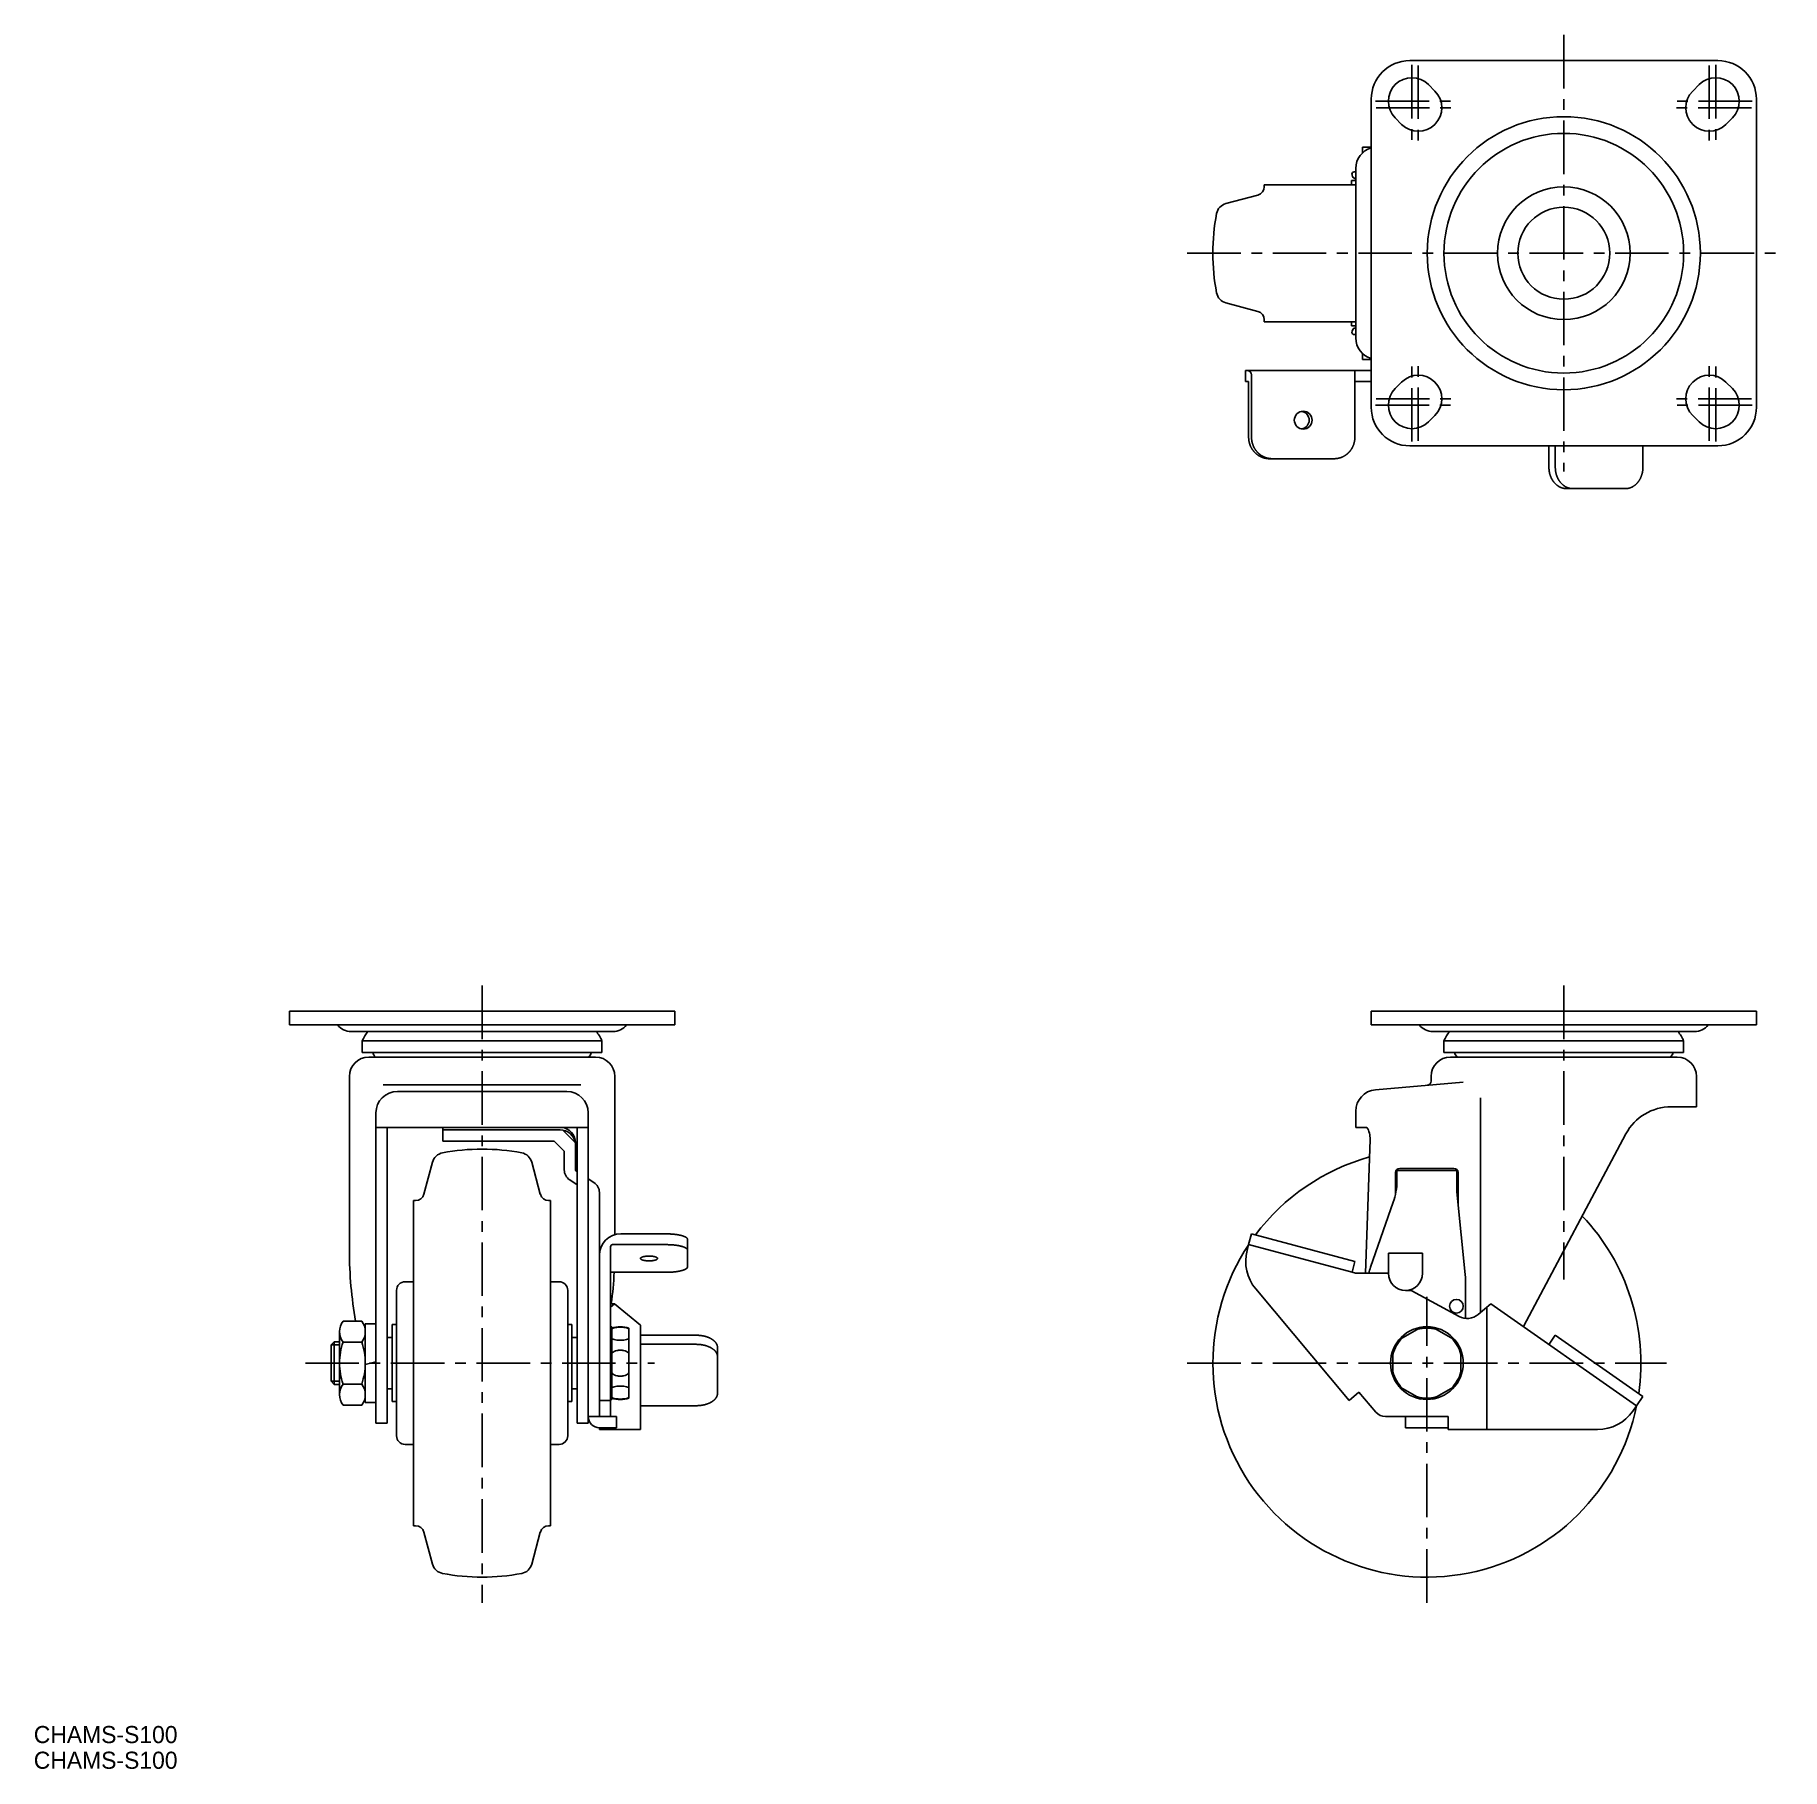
# Model space of a CAD drawing. Extents: x 792 to 1200, y 82 to 487.
import ezdxf

# ---------------------------------------------------------------- set-up
doc = ezdxf.new("R2010")
doc.units = 0
doc.header["$LTSCALE"] = 10
doc.linetypes.add('CENTER', pattern=[2, 1.25, -0.25, 0.25, -0.25])
doc.layers.get('0').update_dxf_attribs({"linetype": 'CONTINUOUS'})
doc.layers.add('CENTER', color=1, linetype='CENTER')

msp = doc.modelspace()

# ---------------------------------------------------------------- texts
at = {"color": 7, "linetype": 'CONTINUOUS'}
for p in [(791.44, 88.34), (791.44, 82.34)]:
    msp.add_text('CHAMS-S100', height=4, dxfattribs=at).set_placement(p)

# ---------------------------------------------------------------- linework, layer by layer
at = {"color": 7, "linetype": 'CONTINUOUS'}
for p, q in [((1184.95, 481.43), (1112.95, 481.43)), ((1117.33, 475.81), (1118.83, 474.31)), ((1180.56, 475.81), (1179.06, 474.31)), ((1103.95, 472.43), (1103.95, 400.43)), ((1193.95, 400.43), (1193.95, 472.43)), ((1109.56, 468.04), (1111.06, 466.54)), ((1188.33, 468.04), (1186.83, 466.54)), ((1101.95, 461.23), (1101.95, 459.89)), ((1101.95, 461.23), (1103.95, 461.23)), ((1099.35, 453.43), (1100.35, 453.43)), ((1099.35, 453.43), (1099.35, 452.43)), ((1099.9, 453.93), (1100.35, 453.93)), ((1100.35, 455.43), (1099.95, 455.43)), ((1100.35, 456.23), (1100.35, 416.63)), ((1077.46, 450.03), (1069.98, 448.02)), ((1078.95, 452.43), (1100.35, 452.43)), ((1078.95, 452.43), (1078.95, 451.96)), ((1077.46, 422.82), (1069.98, 424.83)), ((1078.95, 420.43), (1078.95, 420.89)), ((1078.95, 420.43), (1100.35, 420.43)), ((1099.35, 419.43), (1099.35, 420.43)), ((1099.35, 419.43), (1100.35, 419.43)), ((1099.9, 418.93), (1100.35, 418.93)), ((1100.35, 417.43), (1099.95, 417.43)), ((1101.95, 412.96), (1101.95, 411.63)), ((1074.61, 409.03), (1100.29, 409.03)), ((1074.61, 409.03), (1074.61, 406.43)), ((1075.14, 409.03), (1074.83, 409.03)), ((1100.13, 393.43), (1100.13, 409.03)), ((1100.29, 409.03), (1103.95, 409.03)), ((1101.95, 411.63), (1103.95, 411.63)), ((1074.61, 406.43), (1075.31, 406.43)), ((1075.31, 406.43), (1075.31, 393.43)), ((1075.98, 408.03), (1075.98, 393.43)), ((1103.95, 406.43), (1100.13, 406.43)), ((1109.56, 404.81), (1111.06, 406.31)), ((1188.33, 404.81), (1186.83, 406.31)), ((1117.33, 397.04), (1118.83, 398.54)), ((1180.56, 397.04), (1179.06, 398.54)), ((1080.14, 388.43), (1095.3, 388.43)), ((1081.14, 388.43), (1095.13, 388.43)), ((1112.95, 391.43), (1184.95, 391.43)), ((1145.47, 386.43), (1145.47, 391.43)), ((1146.96, 391.43), (1146.96, 386.43)), ((1167.44, 391.43), (1167.44, 386.43)), ((1149.6, 381.43), (1163.34, 381.43)), ((1162.44, 381.43), (1151.96, 381.43)), ((851.2, 259.32), (941.2, 259.32)), ((851.2, 259.32), (851.2, 256.12)), ((941.2, 259.32), (941.2, 256.12)), ((1103.95, 259.32), (1193.95, 259.32)), ((1103.95, 259.32), (1103.95, 256.12)), ((1193.95, 259.32), (1193.95, 256.12)), ((941.2, 256.12), (851.2, 256.12)), ((926.79, 254.57), (865.61, 254.57)), ((1193.95, 256.12), (1103.95, 256.12)), ((1179.53, 254.57), (1118.36, 254.57)), ((868.2, 252.4), (924.2, 252.4)), ((868.2, 252.4), (868.2, 249.67)), ((924.2, 249.67), (868.2, 249.67)), ((924.2, 252.4), (924.2, 249.67)), ((1120.95, 252.4), (1176.95, 252.4)), ((1120.95, 252.4), (1120.95, 249.67)), ((1176.95, 249.67), (1120.95, 249.67)), ((1176.95, 252.4), (1176.95, 249.67)), ((922.7, 248.62), (869.7, 248.62)), ((1175.45, 248.62), (1122.45, 248.62)), ((865.2, 203.34), (865.2, 244.12)), ((873.1, 242.12), (919.3, 242.12)), ((927.2, 207.11), (927.2, 244.12)), ((1104.91, 240.98), (1125.46, 242.77)), ((1117.95, 244.12), (1117.95, 243.03)), ((1179.95, 244.12), (1179.95, 237.02)), ((876.4, 240.58), (916, 240.58)), ((1129.45, 239.12), (1129.45, 188.91)), ((1174.06, 237.02), (1179.95, 237.02)), ((871.4, 163.12), (871.4, 235.58)), ((921, 163.12), (921, 235.58)), ((1100.35, 232.19), (1100.35, 235.99)), ((871.4, 232.19), (921, 232.19)), ((874, 232.19), (874, 163.12)), ((887, 232.19), (887, 229)), ((914.4, 231.64), (887, 231.64)), ((887, 229), (913.02, 229)), ((915.4, 226.62), (913.02, 229)), ((915.04, 231.58), (918, 228.62)), ((918, 222.22), (918, 228.62)), ((918.4, 232.19), (918.4, 163.12)), ((1102.95, 232.19), (1100.35, 232.19)), ((1103.69, 229.39), (1102.6, 198.12)), ((1163.47, 230.65), (1139.54, 185.65)), ((915.4, 222.27), (915.4, 226.62)), ((882.6, 216.6), (884.6, 224.08)), ((909.8, 216.6), (907.8, 224.08)), ((918.09, 222.06), (918.4, 221.86)), ((1109.65, 221.62), (1109.65, 216.68)), ((1109.95, 219.67), (1109.95, 222.33)), ((1109.95, 222.12), (1123.95, 222.12)), ((1123.25, 222.62), (1110.65, 222.62)), ((1123.95, 217.86), (1123.95, 222.33)), ((1124.25, 214.12), (1124.25, 221.62)), ((918.4, 218.8), (916.68, 219.92)), ((921, 220.17), (922.32, 219.32)), ((923.6, 217.12), (923.6, 164.62)), ((1123.95, 217.12), (1123.95, 217.86)), ((1123.95, 217.12), (1124.02, 216.37)), ((1124.02, 216.37), (1125.87, 197.86)), ((880.2, 215.12), (880.2, 139.12)), ((880.2, 215.12), (880.67, 215.12)), ((912.2, 215.12), (911.74, 215.12)), ((912.2, 215.12), (912.2, 139.12)), ((1109.1, 214.71), (1103.79, 199.52)), ((926.2, 204.3), (926.2, 164.62)), ((926.7, 204.8), (939.2, 204.8)), ((928.6, 207.31), (939.2, 207.31)), ((944.2, 206.02), (944.2, 199.63)), ((1075.31, 204.8), (1074.95, 203.46)), ((1075.31, 204.8), (1075.98, 207.31)), ((1075.31, 204.8), (1099.46, 198.33)), ((1075.98, 207.31), (1100.13, 200.84)), ((1100.13, 200.84), (1099.46, 198.33)), ((1107.95, 198.12), (1107.95, 202.79)), ((1107.95, 202.79), (1115.95, 202.79)), ((1115.95, 198.12), (1115.95, 202.79)), ((878.2, 196.12), (880.2, 196.12)), ((914.2, 196.12), (912.2, 196.12)), ((926.2, 198.33), (939.2, 198.33)), ((1099.46, 198.33), (1100.26, 198.12)), ((1100.26, 198.12), (1104.45, 198.12)), ((1104.45, 198.12), (1107.95, 198.12)), ((1104.45, 198.12), (1107.95, 198.12)), ((1125.87, 197.86), (1125.95, 197.12)), ((1125.95, 197.12), (1125.95, 196.37)), ((1125.95, 196.37), (1125.95, 187.58)), ((876.2, 160.12), (876.2, 194.12)), ((916.2, 160.12), (916.2, 194.12)), ((1076.95, 194.45), (1098.79, 168.41)), ((1111.95, 194.12), (1112.95, 194.12)), ((1113.42, 194), (1124.47, 188.03)), ((926.2, 190.17), (927.15, 190.99)), ((927.15, 190.99), (926.2, 190.99)), ((927.15, 190.99), (933.2, 186.02)), ((1128.94, 188.49), (1131.92, 190.99)), ((1130.95, 190.17), (1130.95, 186.1)), ((1131.92, 190.99), (1165.95, 167.17)), ((862.9, 182.02), (862.9, 184.48)), ((863.73, 186.93), (868.08, 186.93)), ((868.9, 186.32), (868.9, 184.48)), ((871.4, 186.32), (868.9, 186.32)), ((868.9, 184.48), (868.9, 167.92)), ((875.2, 186.12), (875.2, 168.12)), ((876.2, 186.12), (875.2, 186.12)), ((916.2, 186.12), (917.2, 186.12)), ((917.2, 186.12), (917.2, 168.12)), ((926.2, 185.62), (926.5, 185.62)), ((926.5, 168.62), (926.5, 185.62)), ((930.5, 185.32), (930.5, 183.12)), ((933.2, 186.02), (933.2, 161.62)), ((1115.6, 185.51), (1110.35, 182.48)), ((1118.29, 185.51), (1123.54, 182.48)), ((1130.95, 186.1), (1130.95, 177.12)), ((860.9, 181.37), (861.65, 182.12)), ((860.9, 177.12), (860.9, 181.37)), ((861.65, 182.12), (861.65, 172.12)), ((861.65, 182.12), (862.9, 182.12)), ((862.9, 177.12), (862.9, 182.02)), ((863.73, 182.02), (868.08, 182.02)), ((874, 183.12), (875.2, 183.12)), ((917.2, 183.12), (918.4, 183.12)), ((930.5, 183.12), (930.5, 171.12)), ((946.2, 183.64), (933.2, 183.64)), ((933.2, 181.51), (946.2, 181.51)), ((951.2, 180.77), (951.2, 170.04)), ((1109.01, 180.15), (1109.01, 177.12)), ((1124.89, 180.15), (1124.89, 177.12)), ((1145.51, 181.56), (1145.47, 181.51)), ((1145.51, 181.56), (1146.96, 183.64)), ((1146.96, 183.64), (1167.44, 169.3)), ((860.9, 177.12), (860.9, 172.87)), ((862.9, 177.12), (862.9, 172.21)), ((868.9, 176.78), (871.4, 177.45)), ((1109.01, 174.08), (1109.01, 177.12)), ((1124.89, 174.08), (1124.89, 177.12)), ((1130.95, 177.12), (1130.95, 161.62)), ((860.9, 172.87), (861.65, 172.12)), ((861.65, 172.12), (862.9, 172.12)), ((862.9, 172.21), (862.9, 169.76)), ((863.73, 172.21), (868.08, 172.21)), ((1115.6, 168.72), (1110.35, 171.76)), ((1118.29, 168.72), (1123.54, 171.76)), ((868.9, 167.92), (871.4, 167.92)), ((874, 171.12), (875.2, 171.12)), ((876.2, 168.12), (875.2, 168.12)), ((916.2, 168.12), (917.2, 168.12)), ((917.2, 171.12), (918.4, 171.12)), ((923.6, 168.41), (926.2, 168.41)), ((926.2, 168.62), (926.5, 168.62)), ((930.5, 171.12), (930.5, 168.92)), ((1098.79, 168.41), (1101.09, 170.34)), ((1101.09, 170.34), (1105, 165.69)), ((1167.44, 169.3), (1165.95, 167.17)), ((863.73, 167.3), (868.08, 167.3)), ((927.6, 164.62), (921, 164.62)), ((927.6, 164.62), (927.6, 162.02)), ((933.2, 167.17), (946.2, 167.17)), ((1107.29, 164.62), (1121.95, 164.62)), ((1111.95, 162.02), (1111.95, 164.62)), ((1121.95, 161.62), (1121.95, 164.62)), ((1165.04, 165.88), (1165.95, 167.17)), ((871.4, 163.12), (874, 163.12)), ((918.4, 163.12), (921, 163.12)), ((923.6, 162.02), (923.6, 161.62)), ((927.6, 162.02), (923.6, 162.02)), ((923.6, 161.62), (933.2, 161.62)), ((926.2, 162.02), (926.2, 161.62)), ((1121.95, 162.02), (1111.95, 162.02)), ((1121.95, 161.62), (1156.85, 161.62)), ((878.2, 158.12), (880.2, 158.12)), ((914.2, 158.12), (912.2, 158.12)), ((880.2, 139.12), (880.67, 139.12)), ((912.2, 139.12), (911.74, 139.12)), ((882.6, 137.63), (884.6, 130.15)), ((909.8, 137.63), (907.8, 130.15))]:
    msp.add_line(p, q, dxfattribs=at)
at = {"color": 3, "linetype": 'CONTINUOUS'}
for p, q in [((860.9, 181.37), (862.9, 181.37)), ((860.9, 172.87), (862.9, 172.87))]:
    msp.add_line(p, q, dxfattribs=at)
at = {"color": 7, "linetype": 'CONTINUOUS'}
for points in [[(930.5, 185.02, 0.264449), (930.42, 185.16, 0.0739), (929.92, 185.37, 0.034987), (929.32, 185.47, 0.025435), (928.5, 185.51, 0.025435), (927.68, 185.47, 0.034987), (927.09, 185.37, 0.0739), (926.58, 185.16, 0.264449), (926.5, 185.02, 0.264449)], [(926.5, 182.97, 0.264449), (926.58, 182.83, 0.0739), (927.09, 182.62, 0.034987), (927.68, 182.52, 0.025435), (928.5, 182.48, 0.025435), (929.32, 182.52, 0.034987), (929.92, 182.62, 0.0739), (930.42, 182.83, 0.264449), (930.5, 182.97, 0.264449)], [(930.5, 179.16, 0.176531), (930.38, 179.5, 0.103862), (929.92, 179.86, 0.064221), (929.31, 180.07, 0.050387), (928.5, 180.15, 0.050387), (927.69, 180.07, 0.064221), (927.09, 179.86, 0.103862), (926.62, 179.5, 0.176531), (926.5, 179.16, 0.176531)], [(930.5, 175.07, -0.176531), (930.38, 174.74, -0.103862), (929.92, 174.37, -0.064221), (929.31, 174.16, -0.050387), (928.5, 174.08, -0.050387), (927.69, 174.16, -0.064221), (927.09, 174.37, -0.103862), (926.62, 174.74, -0.176531), (926.5, 175.07, -0.176531)], [(926.5, 171.26, -0.264449), (926.58, 171.41, -0.0739), (927.09, 171.61, -0.034987), (927.68, 171.72, -0.025435), (928.5, 171.76, -0.025435), (929.32, 171.72, -0.034987), (929.92, 171.61, -0.0739), (930.42, 171.41, -0.264449), (930.5, 171.26, -0.264449)], [(930.5, 169.22, -0.264449), (930.42, 169.07, -0.0739), (929.92, 168.87, -0.034987), (929.32, 168.77, -0.025435), (928.5, 168.72, -0.025435), (927.68, 168.77, -0.034987), (927.09, 168.87, -0.0739), (926.58, 169.07, -0.264449), (926.5, 169.22, -0.264449)]]:
    msp.add_lwpolyline(points, format="xyb", dxfattribs=at)
for points in [[(1075.31, 393.43, 0), (1075.31, 393.37, 0), (1075.31, 393.3, 0), (1075.31, 393.24, 0), (1075.32, 393.18, 0), (1075.32, 393.12, 0), (1075.32, 393.06, 0), (1075.33, 393, 0), (1075.33, 392.94, 0), (1075.34, 392.88, 0), (1075.35, 392.81, 0), (1075.35, 392.75, 0), (1075.36, 392.69, 0), (1075.37, 392.63, 0), (1075.38, 392.57, 0), (1075.39, 392.51, 0), (1075.4, 392.45, 0), (1075.41, 392.39, 0), (1075.43, 392.33, 0), (1075.44, 392.27, 0), (1075.45, 392.21, 0), (1075.47, 392.15, 0), (1075.48, 392.09, 0), (1075.5, 392.03, 0), (1075.52, 391.97, 0), (1075.54, 391.92, 0), (1075.55, 391.86, 0), (1075.57, 391.8, 0), (1075.59, 391.74, 0), (1075.61, 391.68, 0), (1075.63, 391.63, 0), (1075.66, 391.57, 0), (1075.68, 391.51, 0), (1075.7, 391.46, 0), (1075.72, 391.4, 0), (1075.75, 391.34, 0), (1075.77, 391.29, 0), (1075.8, 391.23, 0), (1075.83, 391.18, 0), (1075.85, 391.12, 0), (1075.88, 391.07, 0), (1075.91, 391.01, 0), (1075.94, 390.96, 0), (1075.97, 390.91, 0), (1076, 390.86, 0), (1076.03, 390.8, 0), (1076.06, 390.75, 0), (1076.09, 390.7, 0), (1076.12, 390.65, 0), (1076.16, 390.6, 0), (1076.19, 390.55, 0), (1076.23, 390.5, 0), (1076.26, 390.45, 0), (1076.3, 390.4, 0), (1076.33, 390.35, 0), (1076.37, 390.3, 0), (1076.41, 390.25, 0), (1076.44, 390.21, 0), (1076.48, 390.16, 0), (1076.52, 390.11, 0), (1076.56, 390.07, 0), (1076.6, 390.02, 0), (1076.64, 389.98, 0), (1076.68, 389.93, 0), (1076.72, 389.89, 0), (1076.77, 389.85, 0), (1076.81, 389.81, 0), (1076.85, 389.76, 0), (1076.9, 389.72, 0), (1076.94, 389.68, 0), (1076.98, 389.64, 0), (1077.03, 389.6, 0), (1077.08, 389.56, 0), (1077.12, 389.52, 0), (1077.17, 389.48, 0), (1077.21, 389.45, 0), (1077.26, 389.41, 0), (1077.31, 389.37, 0), (1077.36, 389.34, 0), (1077.41, 389.3, 0), (1077.46, 389.27, 0), (1077.51, 389.24, 0), (1077.56, 389.2, 0), (1077.61, 389.17, 0), (1077.66, 389.14, 0), (1077.71, 389.11, 0), (1077.76, 389.07, 0), (1077.81, 389.05, 0), (1077.86, 389.02, 0), (1077.92, 388.99, 0), (1077.97, 388.96, 0), (1078.02, 388.93, 0), (1078.07, 388.91, 0), (1078.13, 388.88, 0), (1078.18, 388.86, 0), (1078.24, 388.83, 0), (1078.29, 388.81, 0), (1078.35, 388.78, 0), (1078.4, 388.76, 0), (1078.46, 388.74, 0), (1078.51, 388.72, 0), (1078.57, 388.7, 0), (1078.62, 388.68, 0), (1078.68, 388.66, 0), (1078.74, 388.64, 0), (1078.79, 388.62, 0), (1078.85, 388.61, 0), (1078.91, 388.59, 0), (1078.97, 388.58, 0), (1079.02, 388.56, 0), (1079.08, 388.55, 0), (1079.14, 388.53, 0), (1079.2, 388.52, 0), (1079.26, 388.51, 0), (1079.31, 388.5, 0), (1079.37, 388.49, 0), (1079.43, 388.48, 0), (1079.49, 388.47, 0), (1079.55, 388.46, 0), (1079.61, 388.46, 0), (1079.67, 388.45, 0), (1079.72, 388.44, 0), (1079.78, 388.44, 0), (1079.84, 388.44, 0), (1079.9, 388.43, 0), (1079.96, 388.43, 0), (1080.02, 388.43, 0), (1080.08, 388.43, 0), (1080.14, 388.43, 0)], [(1075.98, 393.43, 0), (1075.98, 393.37, 0), (1075.98, 393.3, 0), (1075.99, 393.24, 0), (1075.99, 393.18, 0), (1075.99, 393.12, 0), (1076, 393.06, 0), (1076, 393, 0), (1076.01, 392.94, 0), (1076.01, 392.88, 0), (1076.02, 392.81, 0), (1076.03, 392.75, 0), (1076.03, 392.69, 0), (1076.04, 392.63, 0), (1076.05, 392.57, 0), (1076.06, 392.51, 0), (1076.08, 392.45, 0), (1076.09, 392.39, 0), (1076.1, 392.33, 0), (1076.11, 392.27, 0), (1076.13, 392.21, 0), (1076.14, 392.15, 0), (1076.16, 392.09, 0), (1076.17, 392.03, 0), (1076.19, 391.97, 0), (1076.21, 391.92, 0), (1076.23, 391.86, 0), (1076.25, 391.8, 0), (1076.26, 391.74, 0), (1076.29, 391.68, 0), (1076.31, 391.63, 0), (1076.33, 391.57, 0), (1076.35, 391.51, 0), (1076.37, 391.46, 0), (1076.4, 391.4, 0), (1076.42, 391.34, 0), (1076.45, 391.29, 0), (1076.47, 391.23, 0), (1076.5, 391.18, 0), (1076.53, 391.12, 0), (1076.55, 391.07, 0), (1076.58, 391.01, 0), (1076.61, 390.96, 0), (1076.64, 390.91, 0), (1076.67, 390.86, 0), (1076.7, 390.8, 0), (1076.73, 390.75, 0), (1076.76, 390.7, 0), (1076.8, 390.65, 0), (1076.83, 390.6, 0), (1076.86, 390.55, 0), (1076.9, 390.5, 0), (1076.93, 390.45, 0), (1076.97, 390.4, 0), (1077, 390.35, 0), (1077.04, 390.3, 0), (1077.08, 390.25, 0), (1077.12, 390.21, 0), (1077.16, 390.16, 0), (1077.19, 390.11, 0), (1077.23, 390.07, 0), (1077.27, 390.02, 0), (1077.31, 389.98, 0), (1077.36, 389.93, 0), (1077.4, 389.89, 0), (1077.44, 389.85, 0), (1077.48, 389.81, 0), (1077.53, 389.76, 0), (1077.57, 389.72, 0), (1077.61, 389.68, 0), (1077.66, 389.64, 0), (1077.7, 389.6, 0), (1077.75, 389.56, 0), (1077.79, 389.52, 0), (1077.84, 389.48, 0), (1077.89, 389.45, 0), (1077.94, 389.41, 0), (1077.98, 389.37, 0), (1078.03, 389.34, 0), (1078.08, 389.3, 0), (1078.13, 389.27, 0), (1078.18, 389.24, 0), (1078.23, 389.2, 0), (1078.28, 389.17, 0), (1078.33, 389.14, 0), (1078.38, 389.11, 0), (1078.43, 389.07, 0), (1078.48, 389.05, 0), (1078.54, 389.02, 0), (1078.59, 388.99, 0), (1078.64, 388.96, 0), (1078.69, 388.93, 0), (1078.75, 388.91, 0), (1078.8, 388.88, 0), (1078.86, 388.86, 0), (1078.91, 388.83, 0), (1078.96, 388.81, 0), (1079.02, 388.78, 0), (1079.07, 388.76, 0), (1079.13, 388.74, 0), (1079.19, 388.72, 0), (1079.24, 388.7, 0), (1079.3, 388.68, 0), (1079.35, 388.66, 0), (1079.41, 388.64, 0), (1079.47, 388.62, 0), (1079.52, 388.61, 0), (1079.58, 388.59, 0), (1079.64, 388.58, 0), (1079.7, 388.56, 0), (1079.75, 388.55, 0), (1079.81, 388.53, 0), (1079.87, 388.52, 0), (1079.93, 388.51, 0), (1079.99, 388.5, 0), (1080.05, 388.49, 0), (1080.1, 388.48, 0), (1080.16, 388.47, 0), (1080.22, 388.46, 0), (1080.28, 388.46, 0), (1080.34, 388.45, 0), (1080.4, 388.44, 0), (1080.46, 388.44, 0), (1080.52, 388.44, 0), (1080.58, 388.43, 0), (1080.63, 388.43, 0), (1080.69, 388.43, 0), (1080.75, 388.43, 0), (1080.81, 388.43, 0)], [(1095.3, 388.43, 0), (1095.36, 388.43, 0), (1095.42, 388.43, 0), (1095.48, 388.43, 0), (1095.54, 388.43, 0), (1095.6, 388.44, 0), (1095.66, 388.44, 0), (1095.72, 388.44, 0), (1095.77, 388.45, 0), (1095.83, 388.46, 0), (1095.89, 388.46, 0), (1095.95, 388.47, 0), (1096.01, 388.48, 0), (1096.07, 388.49, 0), (1096.13, 388.5, 0), (1096.19, 388.51, 0), (1096.24, 388.52, 0), (1096.3, 388.53, 0), (1096.36, 388.55, 0), (1096.42, 388.56, 0), (1096.47, 388.58, 0), (1096.53, 388.59, 0), (1096.59, 388.61, 0), (1096.65, 388.62, 0), (1096.7, 388.64, 0), (1096.76, 388.66, 0), (1096.82, 388.68, 0), (1096.87, 388.7, 0), (1096.93, 388.72, 0), (1096.98, 388.74, 0), (1097.04, 388.76, 0), (1097.09, 388.78, 0), (1097.15, 388.81, 0), (1097.2, 388.83, 0), (1097.26, 388.86, 0), (1097.31, 388.88, 0), (1097.37, 388.91, 0), (1097.42, 388.93, 0), (1097.47, 388.96, 0), (1097.53, 388.99, 0), (1097.58, 389.02, 0), (1097.63, 389.05, 0), (1097.68, 389.07, 0), (1097.73, 389.11, 0), (1097.78, 389.14, 0), (1097.83, 389.17, 0), (1097.89, 389.2, 0), (1097.93, 389.24, 0), (1097.98, 389.27, 0), (1098.03, 389.3, 0), (1098.08, 389.34, 0), (1098.13, 389.37, 0), (1098.18, 389.41, 0), (1098.23, 389.45, 0), (1098.27, 389.48, 0), (1098.32, 389.52, 0), (1098.37, 389.56, 0), (1098.41, 389.6, 0), (1098.46, 389.64, 0), (1098.5, 389.68, 0), (1098.54, 389.72, 0), (1098.59, 389.76, 0), (1098.63, 389.81, 0), (1098.67, 389.85, 0), (1098.72, 389.89, 0), (1098.76, 389.93, 0), (1098.8, 389.98, 0), (1098.84, 390.02, 0), (1098.88, 390.07, 0), (1098.92, 390.11, 0), (1098.96, 390.16, 0), (1099, 390.21, 0), (1099.03, 390.25, 0), (1099.07, 390.3, 0), (1099.11, 390.35, 0), (1099.14, 390.4, 0), (1099.18, 390.45, 0), (1099.22, 390.5, 0), (1099.25, 390.55, 0), (1099.28, 390.6, 0), (1099.32, 390.65, 0), (1099.35, 390.7, 0), (1099.38, 390.75, 0), (1099.41, 390.8, 0), (1099.44, 390.86, 0), (1099.47, 390.91, 0), (1099.5, 390.96, 0), (1099.53, 391.01, 0), (1099.56, 391.07, 0), (1099.59, 391.12, 0), (1099.62, 391.18, 0), (1099.64, 391.23, 0), (1099.67, 391.29, 0), (1099.69, 391.34, 0), (1099.72, 391.4, 0), (1099.74, 391.46, 0), (1099.76, 391.51, 0), (1099.79, 391.57, 0), (1099.81, 391.63, 0), (1099.83, 391.68, 0), (1099.85, 391.74, 0), (1099.87, 391.8, 0), (1099.89, 391.86, 0), (1099.91, 391.92, 0), (1099.92, 391.97, 0), (1099.94, 392.03, 0), (1099.96, 392.09, 0), (1099.97, 392.15, 0), (1099.99, 392.21, 0), (1100, 392.27, 0), (1100.01, 392.33, 0), (1100.03, 392.39, 0), (1100.04, 392.45, 0), (1100.05, 392.51, 0), (1100.06, 392.57, 0), (1100.07, 392.63, 0), (1100.08, 392.69, 0), (1100.09, 392.75, 0), (1100.09, 392.81, 0), (1100.1, 392.88, 0), (1100.11, 392.94, 0), (1100.11, 393, 0), (1100.12, 393.06, 0), (1100.12, 393.12, 0), (1100.12, 393.18, 0), (1100.13, 393.24, 0), (1100.13, 393.3, 0), (1100.13, 393.37, 0), (1100.13, 393.43, 0)], [(1145.47, 386.43, 0), (1145.47, 386.37, 0), (1145.47, 386.3, 0), (1145.47, 386.24, 0), (1145.47, 386.18, 0), (1145.47, 386.12, 0), (1145.48, 386.06, 0), (1145.48, 386, 0), (1145.49, 385.94, 0), (1145.49, 385.88, 0), (1145.5, 385.81, 0), (1145.5, 385.75, 0), (1145.51, 385.69, 0), (1145.52, 385.63, 0), (1145.53, 385.57, 0), (1145.54, 385.51, 0), (1145.55, 385.45, 0), (1145.56, 385.39, 0), (1145.57, 385.33, 0), (1145.58, 385.27, 0), (1145.59, 385.21, 0), (1145.6, 385.15, 0), (1145.62, 385.09, 0), (1145.63, 385.03, 0), (1145.64, 384.97, 0), (1145.66, 384.92, 0), (1145.68, 384.86, 0), (1145.69, 384.8, 0), (1145.71, 384.74, 0), (1145.73, 384.68, 0), (1145.74, 384.63, 0), (1145.76, 384.57, 0), (1145.78, 384.51, 0), (1145.8, 384.46, 0), (1145.82, 384.4, 0), (1145.84, 384.34, 0), (1145.86, 384.29, 0), (1145.89, 384.23, 0), (1145.91, 384.18, 0), (1145.93, 384.12, 0), (1145.95, 384.07, 0), (1145.98, 384.01, 0), (1146, 383.96, 0), (1146.03, 383.91, 0), (1146.06, 383.86, 0), (1146.08, 383.8, 0), (1146.11, 383.75, 0), (1146.14, 383.7, 0), (1146.16, 383.65, 0), (1146.19, 383.6, 0), (1146.22, 383.55, 0), (1146.25, 383.5, 0), (1146.28, 383.45, 0), (1146.31, 383.4, 0), (1146.34, 383.35, 0), (1146.37, 383.3, 0), (1146.41, 383.25, 0), (1146.44, 383.21, 0), (1146.47, 383.16, 0), (1146.5, 383.11, 0), (1146.54, 383.07, 0), (1146.57, 383.02, 0), (1146.61, 382.98, 0), (1146.64, 382.93, 0), (1146.68, 382.89, 0), (1146.71, 382.85, 0), (1146.75, 382.81, 0), (1146.79, 382.76, 0), (1146.82, 382.72, 0), (1146.86, 382.68, 0), (1146.9, 382.64, 0), (1146.94, 382.6, 0), (1146.98, 382.56, 0), (1147.02, 382.52, 0), (1147.06, 382.48, 0), (1147.1, 382.45, 0), (1147.14, 382.41, 0), (1147.18, 382.37, 0), (1147.22, 382.34, 0), (1147.26, 382.3, 0), (1147.3, 382.27, 0), (1147.35, 382.24, 0), (1147.39, 382.2, 0), (1147.43, 382.17, 0), (1147.48, 382.14, 0), (1147.52, 382.11, 0), (1147.56, 382.07, 0), (1147.61, 382.05, 0), (1147.65, 382.02, 0), (1147.7, 381.99, 0), (1147.74, 381.96, 0), (1147.79, 381.93, 0), (1147.83, 381.91, 0), (1147.88, 381.88, 0), (1147.93, 381.86, 0), (1147.97, 381.83, 0), (1148.02, 381.81, 0), (1148.07, 381.78, 0), (1148.11, 381.76, 0), (1148.16, 381.74, 0), (1148.21, 381.72, 0), (1148.26, 381.7, 0), (1148.3, 381.68, 0), (1148.35, 381.66, 0), (1148.4, 381.64, 0), (1148.45, 381.62, 0), (1148.5, 381.61, 0), (1148.55, 381.59, 0), (1148.6, 381.58, 0), (1148.65, 381.56, 0), (1148.7, 381.55, 0), (1148.75, 381.53, 0), (1148.79, 381.52, 0), (1148.84, 381.51, 0), (1148.89, 381.5, 0), (1148.94, 381.49, 0), (1148.99, 381.48, 0), (1149.05, 381.47, 0), (1149.1, 381.46, 0), (1149.15, 381.46, 0), (1149.2, 381.45, 0), (1149.25, 381.44, 0), (1149.3, 381.44, 0), (1149.35, 381.44, 0), (1149.4, 381.43, 0), (1149.45, 381.43, 0), (1149.5, 381.43, 0), (1149.55, 381.43, 0), (1149.6, 381.43, 0)], [(1146.96, 386.43, 0), (1146.96, 386.37, 0), (1146.96, 386.3, 0), (1146.96, 386.24, 0), (1146.96, 386.18, 0), (1146.97, 386.12, 0), (1146.97, 386.06, 0), (1146.97, 386, 0), (1146.98, 385.94, 0), (1146.98, 385.88, 0), (1146.99, 385.81, 0), (1147, 385.75, 0), (1147, 385.69, 0), (1147.01, 385.63, 0), (1147.02, 385.57, 0), (1147.03, 385.51, 0), (1147.04, 385.45, 0), (1147.05, 385.39, 0), (1147.06, 385.33, 0), (1147.07, 385.27, 0), (1147.08, 385.21, 0), (1147.09, 385.15, 0), (1147.11, 385.09, 0), (1147.12, 385.03, 0), (1147.13, 384.97, 0), (1147.15, 384.92, 0), (1147.16, 384.86, 0), (1147.18, 384.8, 0), (1147.2, 384.74, 0), (1147.21, 384.68, 0), (1147.23, 384.63, 0), (1147.25, 384.57, 0), (1147.27, 384.51, 0), (1147.29, 384.46, 0), (1147.31, 384.4, 0), (1147.33, 384.34, 0), (1147.35, 384.29, 0), (1147.37, 384.23, 0), (1147.4, 384.18, 0), (1147.42, 384.12, 0), (1147.44, 384.07, 0), (1147.47, 384.01, 0), (1147.49, 383.96, 0), (1147.52, 383.91, 0), (1147.54, 383.86, 0), (1147.57, 383.8, 0), (1147.59, 383.75, 0), (1147.62, 383.7, 0), (1147.65, 383.65, 0), (1147.68, 383.6, 0), (1147.71, 383.55, 0), (1147.73, 383.5, 0), (1147.76, 383.45, 0), (1147.79, 383.4, 0), (1147.82, 383.35, 0), (1147.86, 383.3, 0), (1147.89, 383.25, 0), (1147.92, 383.21, 0), (1147.95, 383.16, 0), (1147.99, 383.11, 0), (1148.02, 383.07, 0), (1148.05, 383.02, 0), (1148.09, 382.98, 0), (1148.12, 382.93, 0), (1148.16, 382.89, 0), (1148.19, 382.85, 0), (1148.23, 382.81, 0), (1148.27, 382.76, 0), (1148.3, 382.72, 0), (1148.34, 382.68, 0), (1148.38, 382.64, 0), (1148.42, 382.6, 0), (1148.46, 382.56, 0), (1148.49, 382.52, 0), (1148.53, 382.48, 0), (1148.57, 382.45, 0), (1148.61, 382.41, 0), (1148.65, 382.37, 0), (1148.7, 382.34, 0), (1148.74, 382.3, 0), (1148.78, 382.27, 0), (1148.82, 382.24, 0), (1148.86, 382.2, 0), (1148.91, 382.17, 0), (1148.95, 382.14, 0), (1148.99, 382.11, 0), (1149.04, 382.07, 0), (1149.08, 382.05, 0), (1149.12, 382.02, 0), (1149.17, 381.99, 0), (1149.21, 381.96, 0), (1149.26, 381.93, 0), (1149.3, 381.91, 0), (1149.35, 381.88, 0), (1149.39, 381.86, 0), (1149.44, 381.83, 0), (1149.49, 381.81, 0), (1149.53, 381.78, 0), (1149.58, 381.76, 0), (1149.63, 381.74, 0), (1149.67, 381.72, 0), (1149.72, 381.7, 0), (1149.77, 381.68, 0), (1149.82, 381.66, 0), (1149.86, 381.64, 0), (1149.91, 381.62, 0), (1149.96, 381.61, 0), (1150.01, 381.59, 0), (1150.06, 381.58, 0), (1150.11, 381.56, 0), (1150.16, 381.55, 0), (1150.21, 381.53, 0), (1150.25, 381.52, 0), (1150.3, 381.51, 0), (1150.35, 381.5, 0), (1150.4, 381.49, 0), (1150.45, 381.48, 0), (1150.5, 381.47, 0), (1150.55, 381.46, 0), (1150.6, 381.46, 0), (1150.65, 381.45, 0), (1150.7, 381.44, 0), (1150.75, 381.44, 0), (1150.8, 381.44, 0), (1150.85, 381.43, 0), (1150.9, 381.43, 0), (1150.95, 381.43, 0), (1151, 381.43, 0), (1151.05, 381.43, 0)], [(1163.34, 381.43, 0), (1163.39, 381.43, 0), (1163.44, 381.43, 0), (1163.49, 381.43, 0), (1163.54, 381.43, 0), (1163.59, 381.44, 0), (1163.64, 381.44, 0), (1163.69, 381.44, 0), (1163.74, 381.45, 0), (1163.79, 381.46, 0), (1163.84, 381.46, 0), (1163.89, 381.47, 0), (1163.94, 381.48, 0), (1163.99, 381.49, 0), (1164.04, 381.5, 0), (1164.09, 381.51, 0), (1164.14, 381.52, 0), (1164.19, 381.53, 0), (1164.24, 381.55, 0), (1164.29, 381.56, 0), (1164.34, 381.58, 0), (1164.38, 381.59, 0), (1164.43, 381.61, 0), (1164.48, 381.62, 0), (1164.53, 381.64, 0), (1164.58, 381.66, 0), (1164.63, 381.68, 0), (1164.67, 381.7, 0), (1164.72, 381.72, 0), (1164.77, 381.74, 0), (1164.82, 381.76, 0), (1164.86, 381.78, 0), (1164.91, 381.81, 0), (1164.95, 381.83, 0), (1165, 381.86, 0), (1165.05, 381.88, 0), (1165.09, 381.91, 0), (1165.14, 381.93, 0), (1165.18, 381.96, 0), (1165.23, 381.99, 0), (1165.27, 382.02, 0), (1165.32, 382.05, 0), (1165.36, 382.07, 0), (1165.4, 382.11, 0), (1165.45, 382.14, 0), (1165.49, 382.17, 0), (1165.53, 382.2, 0), (1165.57, 382.24, 0), (1165.62, 382.27, 0), (1165.66, 382.3, 0), (1165.7, 382.34, 0), (1165.74, 382.37, 0), (1165.78, 382.41, 0), (1165.82, 382.45, 0), (1165.86, 382.48, 0), (1165.9, 382.52, 0), (1165.94, 382.56, 0), (1165.98, 382.6, 0), (1166.02, 382.64, 0), (1166.05, 382.68, 0), (1166.09, 382.72, 0), (1166.13, 382.76, 0), (1166.17, 382.81, 0), (1166.2, 382.85, 0), (1166.24, 382.89, 0), (1166.27, 382.93, 0), (1166.31, 382.98, 0), (1166.34, 383.02, 0), (1166.38, 383.07, 0), (1166.41, 383.11, 0), (1166.44, 383.16, 0), (1166.48, 383.21, 0), (1166.51, 383.25, 0), (1166.54, 383.3, 0), (1166.57, 383.35, 0), (1166.6, 383.4, 0), (1166.63, 383.45, 0), (1166.66, 383.5, 0), (1166.69, 383.55, 0), (1166.72, 383.6, 0), (1166.75, 383.65, 0), (1166.77, 383.7, 0), (1166.8, 383.75, 0), (1166.83, 383.8, 0), (1166.85, 383.86, 0), (1166.88, 383.91, 0), (1166.9, 383.96, 0), (1166.93, 384.01, 0), (1166.95, 384.07, 0), (1166.98, 384.12, 0), (1167, 384.18, 0), (1167.02, 384.23, 0), (1167.04, 384.29, 0), (1167.06, 384.34, 0), (1167.09, 384.4, 0), (1167.11, 384.46, 0), (1167.13, 384.51, 0), (1167.14, 384.57, 0), (1167.16, 384.63, 0), (1167.18, 384.68, 0), (1167.2, 384.74, 0), (1167.21, 384.8, 0), (1167.23, 384.86, 0), (1167.25, 384.92, 0), (1167.26, 384.97, 0), (1167.27, 385.03, 0), (1167.29, 385.09, 0), (1167.3, 385.15, 0), (1167.31, 385.21, 0), (1167.33, 385.27, 0), (1167.34, 385.33, 0), (1167.35, 385.39, 0), (1167.36, 385.45, 0), (1167.37, 385.51, 0), (1167.38, 385.57, 0), (1167.38, 385.63, 0), (1167.39, 385.69, 0), (1167.4, 385.75, 0), (1167.41, 385.81, 0), (1167.41, 385.88, 0), (1167.42, 385.94, 0), (1167.42, 386, 0), (1167.43, 386.06, 0), (1167.43, 386.12, 0), (1167.43, 386.18, 0), (1167.43, 386.24, 0), (1167.44, 386.3, 0), (1167.44, 386.37, 0), (1167.44, 386.43, 0)], [(944.2, 206.02, 0), (944.2, 206.03, 0), (944.2, 206.05, 0), (944.2, 206.07, 0), (944.2, 206.08, 0), (944.19, 206.1, 0), (944.19, 206.11, 0), (944.18, 206.13, 0), (944.18, 206.15, 0), (944.17, 206.16, 0), (944.16, 206.18, 0), (944.16, 206.19, 0), (944.15, 206.21, 0), (944.14, 206.22, 0), (944.13, 206.24, 0), (944.12, 206.26, 0), (944.11, 206.27, 0), (944.09, 206.29, 0), (944.08, 206.3, 0), (944.07, 206.32, 0), (944.05, 206.33, 0), (944.04, 206.35, 0), (944.02, 206.36, 0), (944, 206.38, 0), (943.99, 206.4, 0), (943.97, 206.41, 0), (943.95, 206.43, 0), (943.93, 206.44, 0), (943.91, 206.46, 0), (943.89, 206.47, 0), (943.87, 206.49, 0), (943.84, 206.5, 0), (943.82, 206.51, 0), (943.8, 206.53, 0), (943.77, 206.54, 0), (943.75, 206.56, 0), (943.72, 206.57, 0), (943.7, 206.59, 0), (943.67, 206.6, 0), (943.64, 206.62, 0), (943.61, 206.63, 0), (943.58, 206.64, 0), (943.55, 206.66, 0), (943.52, 206.67, 0), (943.49, 206.68, 0), (943.46, 206.7, 0), (943.43, 206.71, 0), (943.39, 206.72, 0), (943.36, 206.74, 0), (943.32, 206.75, 0), (943.29, 206.76, 0), (943.25, 206.78, 0), (943.22, 206.79, 0), (943.18, 206.8, 0), (943.14, 206.81, 0), (943.11, 206.83, 0), (943.07, 206.84, 0), (943.03, 206.85, 0), (942.99, 206.86, 0), (942.95, 206.88, 0), (942.91, 206.89, 0), (942.87, 206.9, 0), (942.82, 206.91, 0), (942.78, 206.92, 0), (942.74, 206.93, 0), (942.69, 206.94, 0), (942.65, 206.96, 0), (942.61, 206.97, 0), (942.56, 206.98, 0), (942.51, 206.99, 0), (942.47, 207, 0), (942.42, 207.01, 0), (942.37, 207.02, 0), (942.33, 207.03, 0), (942.28, 207.04, 0), (942.23, 207.05, 0), (942.18, 207.06, 0), (942.13, 207.07, 0), (942.08, 207.08, 0), (942.03, 207.09, 0), (941.98, 207.09, 0), (941.93, 207.1, 0), (941.88, 207.11, 0), (941.82, 207.12, 0), (941.77, 207.13, 0), (941.72, 207.14, 0), (941.67, 207.15, 0), (941.61, 207.15, 0), (941.56, 207.16, 0), (941.5, 207.17, 0), (941.45, 207.18, 0), (941.39, 207.18, 0), (941.34, 207.19, 0), (941.28, 207.2, 0), (941.23, 207.2, 0), (941.17, 207.21, 0), (941.12, 207.22, 0), (941.06, 207.22, 0), (941, 207.23, 0), (940.94, 207.23, 0), (940.89, 207.24, 0), (940.83, 207.24, 0), (940.77, 207.25, 0), (940.71, 207.25, 0), (940.65, 207.26, 0), (940.59, 207.26, 0), (940.53, 207.27, 0), (940.48, 207.27, 0), (940.42, 207.27, 0), (940.36, 207.28, 0), (940.3, 207.28, 0), (940.24, 207.28, 0), (940.18, 207.29, 0), (940.12, 207.29, 0), (940.06, 207.29, 0), (940, 207.3, 0), (939.93, 207.3, 0), (939.87, 207.3, 0), (939.81, 207.3, 0), (939.75, 207.31, 0), (939.69, 207.31, 0), (939.63, 207.31, 0), (939.57, 207.31, 0), (939.51, 207.31, 0), (939.45, 207.31, 0), (939.39, 207.31, 0), (939.32, 207.31, 0), (939.26, 207.31, 0), (939.2, 207.31, 0)], [(944.2, 203.51, 0), (944.2, 203.52, 0), (944.2, 203.54, 0), (944.2, 203.56, 0), (944.2, 203.57, 0), (944.19, 203.59, 0), (944.19, 203.6, 0), (944.18, 203.62, 0), (944.18, 203.63, 0), (944.17, 203.65, 0), (944.16, 203.67, 0), (944.16, 203.68, 0), (944.15, 203.7, 0), (944.14, 203.71, 0), (944.13, 203.73, 0), (944.12, 203.74, 0), (944.11, 203.76, 0), (944.09, 203.78, 0), (944.08, 203.79, 0), (944.07, 203.81, 0), (944.05, 203.82, 0), (944.04, 203.84, 0), (944.02, 203.85, 0), (944, 203.87, 0), (943.99, 203.88, 0), (943.97, 203.9, 0), (943.95, 203.91, 0), (943.93, 203.93, 0), (943.91, 203.94, 0), (943.89, 203.96, 0), (943.87, 203.97, 0), (943.84, 203.99, 0), (943.82, 204, 0), (943.8, 204.02, 0), (943.77, 204.03, 0), (943.75, 204.05, 0), (943.72, 204.06, 0), (943.7, 204.07, 0), (943.67, 204.09, 0), (943.64, 204.1, 0), (943.61, 204.12, 0), (943.58, 204.13, 0), (943.55, 204.15, 0), (943.52, 204.16, 0), (943.49, 204.17, 0), (943.46, 204.19, 0), (943.43, 204.2, 0), (943.39, 204.21, 0), (943.36, 204.23, 0), (943.32, 204.24, 0), (943.29, 204.25, 0), (943.25, 204.27, 0), (943.22, 204.28, 0), (943.18, 204.29, 0), (943.14, 204.3, 0), (943.11, 204.32, 0), (943.07, 204.33, 0), (943.03, 204.34, 0), (942.99, 204.35, 0), (942.95, 204.37, 0), (942.91, 204.38, 0), (942.87, 204.39, 0), (942.82, 204.4, 0), (942.78, 204.41, 0), (942.74, 204.42, 0), (942.69, 204.43, 0), (942.65, 204.44, 0), (942.61, 204.46, 0), (942.56, 204.47, 0), (942.51, 204.48, 0), (942.47, 204.49, 0), (942.42, 204.5, 0), (942.37, 204.51, 0), (942.33, 204.52, 0), (942.28, 204.53, 0), (942.23, 204.54, 0), (942.18, 204.55, 0), (942.13, 204.56, 0), (942.08, 204.57, 0), (942.03, 204.57, 0), (941.98, 204.58, 0), (941.93, 204.59, 0), (941.88, 204.6, 0), (941.82, 204.61, 0), (941.77, 204.62, 0), (941.72, 204.63, 0), (941.67, 204.63, 0), (941.61, 204.64, 0), (941.56, 204.65, 0), (941.5, 204.66, 0), (941.45, 204.66, 0), (941.39, 204.67, 0), (941.34, 204.68, 0), (941.28, 204.68, 0), (941.23, 204.69, 0), (941.17, 204.7, 0), (941.12, 204.7, 0), (941.06, 204.71, 0), (941, 204.72, 0), (940.94, 204.72, 0), (940.89, 204.73, 0), (940.83, 204.73, 0), (940.77, 204.74, 0), (940.71, 204.74, 0), (940.65, 204.75, 0), (940.59, 204.75, 0), (940.53, 204.75, 0), (940.48, 204.76, 0), (940.42, 204.76, 0), (940.36, 204.77, 0), (940.3, 204.77, 0), (940.24, 204.77, 0), (940.18, 204.78, 0), (940.12, 204.78, 0), (940.06, 204.78, 0), (940, 204.78, 0), (939.93, 204.79, 0), (939.87, 204.79, 0), (939.81, 204.79, 0), (939.75, 204.79, 0), (939.69, 204.79, 0), (939.63, 204.8, 0), (939.57, 204.8, 0), (939.51, 204.8, 0), (939.45, 204.8, 0), (939.39, 204.8, 0), (939.32, 204.8, 0), (939.26, 204.8, 0), (939.2, 204.8, 0)], [(933.2, 201.57, 0), (933.2, 201.54, 0), (933.21, 201.51, 0), (933.22, 201.49, 0), (933.24, 201.46, 0), (933.26, 201.43, 0), (933.29, 201.41, 0), (933.32, 201.38, 0), (933.35, 201.35, 0), (933.39, 201.33, 0), (933.44, 201.3, 0), (933.49, 201.28, 0), (933.54, 201.26, 0), (933.6, 201.24, 0), (933.65, 201.21, 0), (933.72, 201.19, 0), (933.79, 201.17, 0), (933.86, 201.15, 0), (933.93, 201.14, 0), (934.01, 201.12, 0), (934.09, 201.1, 0), (934.17, 201.09, 0), (934.26, 201.08, 0), (934.35, 201.06, 0), (934.44, 201.05, 0), (934.53, 201.04, 0), (934.62, 201.03, 0), (934.72, 201.03, 0), (934.81, 201.02, 0), (934.91, 201.02, 0), (935, 201.01, 0), (935.1, 201.01, 0), (935.2, 201.01, 0), (935.3, 201.01, 0), (935.4, 201.01, 0), (935.5, 201.02, 0), (935.59, 201.02, 0), (935.69, 201.03, 0), (935.78, 201.03, 0), (935.88, 201.04, 0), (935.97, 201.05, 0), (936.06, 201.06, 0), (936.14, 201.08, 0), (936.23, 201.09, 0), (936.31, 201.1, 0), (936.39, 201.12, 0), (936.47, 201.14, 0), (936.54, 201.15, 0), (936.62, 201.17, 0), (936.68, 201.19, 0), (936.75, 201.21, 0), (936.81, 201.24, 0), (936.86, 201.26, 0), (936.92, 201.28, 0), (936.97, 201.3, 0), (937.01, 201.33, 0), (937.05, 201.35, 0), (937.08, 201.38, 0), (937.12, 201.41, 0), (937.14, 201.43, 0), (937.16, 201.46, 0), (937.18, 201.49, 0), (937.19, 201.51, 0), (937.2, 201.54, 0), (937.2, 201.57, 0), (937.2, 201.59, 0), (937.19, 201.62, 0), (937.18, 201.65, 0), (937.16, 201.68, 0), (937.14, 201.7, 0), (937.12, 201.73, 0), (937.08, 201.75, 0), (937.05, 201.78, 0), (937.01, 201.8, 0), (936.97, 201.83, 0), (936.92, 201.85, 0), (936.86, 201.88, 0), (936.81, 201.9, 0), (936.75, 201.92, 0), (936.68, 201.94, 0), (936.62, 201.96, 0), (936.54, 201.98, 0), (936.47, 202, 0), (936.39, 202.01, 0), (936.31, 202.03, 0), (936.23, 202.04, 0), (936.14, 202.06, 0), (936.06, 202.07, 0), (935.97, 202.08, 0), (935.88, 202.09, 0), (935.78, 202.1, 0), (935.69, 202.11, 0), (935.59, 202.11, 0), (935.5, 202.12, 0), (935.4, 202.12, 0), (935.3, 202.12, 0), (935.2, 202.12, 0), (935.1, 202.12, 0), (935, 202.12, 0), (934.91, 202.12, 0), (934.81, 202.11, 0), (934.72, 202.11, 0), (934.62, 202.1, 0), (934.53, 202.09, 0), (934.44, 202.08, 0), (934.35, 202.07, 0), (934.26, 202.06, 0), (934.17, 202.04, 0), (934.09, 202.03, 0), (934.01, 202.01, 0), (933.93, 202, 0), (933.86, 201.98, 0), (933.79, 201.96, 0), (933.72, 201.94, 0), (933.65, 201.92, 0), (933.6, 201.9, 0), (933.54, 201.88, 0), (933.49, 201.85, 0), (933.44, 201.83, 0), (933.39, 201.8, 0), (933.35, 201.78, 0), (933.32, 201.75, 0), (933.29, 201.73, 0), (933.26, 201.7, 0), (933.24, 201.68, 0), (933.22, 201.65, 0), (933.21, 201.62, 0), (933.2, 201.59, 0), (933.2, 201.57, 0)], [(939.2, 198.33, 0), (939.26, 198.33, 0), (939.32, 198.33, 0), (939.39, 198.33, 0), (939.45, 198.33, 0), (939.51, 198.33, 0), (939.57, 198.34, 0), (939.63, 198.34, 0), (939.69, 198.34, 0), (939.75, 198.34, 0), (939.81, 198.34, 0), (939.87, 198.34, 0), (939.93, 198.34, 0), (940, 198.35, 0), (940.06, 198.35, 0), (940.12, 198.35, 0), (940.18, 198.36, 0), (940.24, 198.36, 0), (940.3, 198.36, 0), (940.36, 198.37, 0), (940.42, 198.37, 0), (940.48, 198.37, 0), (940.53, 198.38, 0), (940.59, 198.38, 0), (940.65, 198.39, 0), (940.71, 198.39, 0), (940.77, 198.4, 0), (940.83, 198.4, 0), (940.89, 198.41, 0), (940.94, 198.41, 0), (941, 198.42, 0), (941.06, 198.42, 0), (941.12, 198.43, 0), (941.17, 198.44, 0), (941.23, 198.44, 0), (941.28, 198.45, 0), (941.34, 198.46, 0), (941.39, 198.46, 0), (941.45, 198.47, 0), (941.5, 198.48, 0), (941.56, 198.48, 0), (941.61, 198.49, 0), (941.67, 198.5, 0), (941.72, 198.51, 0), (941.77, 198.51, 0), (941.82, 198.52, 0), (941.88, 198.53, 0), (941.93, 198.54, 0), (941.98, 198.55, 0), (942.03, 198.56, 0), (942.08, 198.57, 0), (942.13, 198.58, 0), (942.18, 198.59, 0), (942.23, 198.59, 0), (942.28, 198.6, 0), (942.33, 198.62, 0), (942.37, 198.62, 0), (942.42, 198.63, 0), (942.47, 198.65, 0), (942.51, 198.66, 0), (942.56, 198.67, 0), (942.61, 198.68, 0), (942.65, 198.69, 0), (942.69, 198.7, 0), (942.74, 198.71, 0), (942.78, 198.72, 0), (942.82, 198.73, 0), (942.87, 198.75, 0), (942.91, 198.76, 0), (942.95, 198.77, 0), (942.99, 198.78, 0), (943.03, 198.79, 0), (943.07, 198.8, 0), (943.11, 198.82, 0), (943.14, 198.83, 0), (943.18, 198.84, 0), (943.22, 198.85, 0), (943.25, 198.87, 0), (943.29, 198.88, 0), (943.32, 198.89, 0), (943.36, 198.91, 0), (943.39, 198.92, 0), (943.43, 198.93, 0), (943.46, 198.95, 0), (943.49, 198.96, 0), (943.52, 198.97, 0), (943.55, 198.99, 0), (943.58, 199, 0), (943.61, 199.01, 0), (943.64, 199.03, 0), (943.67, 199.04, 0), (943.7, 199.06, 0), (943.72, 199.07, 0), (943.75, 199.09, 0), (943.77, 199.1, 0), (943.8, 199.12, 0), (943.82, 199.13, 0), (943.84, 199.15, 0), (943.87, 199.16, 0), (943.89, 199.17, 0), (943.91, 199.19, 0), (943.93, 199.2, 0), (943.95, 199.22, 0), (943.97, 199.23, 0), (943.99, 199.25, 0), (944, 199.26, 0), (944.02, 199.28, 0), (944.04, 199.29, 0), (944.05, 199.31, 0), (944.07, 199.33, 0), (944.08, 199.34, 0), (944.09, 199.36, 0), (944.11, 199.37, 0), (944.12, 199.39, 0), (944.13, 199.4, 0), (944.14, 199.42, 0), (944.15, 199.44, 0), (944.16, 199.45, 0), (944.16, 199.47, 0), (944.17, 199.48, 0), (944.18, 199.5, 0), (944.18, 199.51, 0), (944.19, 199.53, 0), (944.19, 199.55, 0), (944.2, 199.56, 0), (944.2, 199.58, 0), (944.2, 199.59, 0), (944.2, 199.61, 0), (944.2, 199.62, 0)], [(951.2, 180.77, 0), (951.2, 180.8, 0), (951.2, 180.84, 0), (951.2, 180.87, 0), (951.2, 180.91, 0), (951.19, 180.94, 0), (951.19, 180.98, 0), (951.18, 181.01, 0), (951.18, 181.05, 0), (951.17, 181.09, 0), (951.16, 181.12, 0), (951.16, 181.16, 0), (951.15, 181.19, 0), (951.14, 181.22, 0), (951.13, 181.26, 0), (951.12, 181.29, 0), (951.11, 181.33, 0), (951.09, 181.36, 0), (951.08, 181.4, 0), (951.07, 181.43, 0), (951.05, 181.47, 0), (951.04, 181.5, 0), (951.02, 181.53, 0), (951, 181.57, 0), (950.99, 181.6, 0), (950.97, 181.63, 0), (950.95, 181.67, 0), (950.93, 181.7, 0), (950.91, 181.74, 0), (950.89, 181.77, 0), (950.87, 181.8, 0), (950.84, 181.83, 0), (950.82, 181.87, 0), (950.8, 181.9, 0), (950.77, 181.93, 0), (950.75, 181.96, 0), (950.72, 182, 0), (950.7, 182.03, 0), (950.67, 182.06, 0), (950.64, 182.09, 0), (950.61, 182.12, 0), (950.58, 182.15, 0), (950.55, 182.18, 0), (950.52, 182.21, 0), (950.49, 182.24, 0), (950.46, 182.27, 0), (950.43, 182.3, 0), (950.39, 182.33, 0), (950.36, 182.36, 0), (950.32, 182.39, 0), (950.29, 182.42, 0), (950.25, 182.45, 0), (950.22, 182.48, 0), (950.18, 182.5, 0), (950.14, 182.53, 0), (950.11, 182.56, 0), (950.07, 182.59, 0), (950.03, 182.62, 0), (949.99, 182.64, 0), (949.95, 182.67, 0), (949.91, 182.69, 0), (949.87, 182.72, 0), (949.82, 182.75, 0), (949.78, 182.77, 0), (949.74, 182.8, 0), (949.69, 182.82, 0), (949.65, 182.85, 0), (949.61, 182.87, 0), (949.56, 182.89, 0), (949.51, 182.92, 0), (949.47, 182.94, 0), (949.42, 182.96, 0), (949.37, 182.99, 0), (949.33, 183.01, 0), (949.28, 183.03, 0), (949.23, 183.05, 0), (949.18, 183.07, 0), (949.13, 183.09, 0), (949.08, 183.11, 0), (949.03, 183.13, 0), (948.98, 183.15, 0), (948.93, 183.17, 0), (948.88, 183.19, 0), (948.82, 183.21, 0), (948.77, 183.23, 0), (948.72, 183.25, 0), (948.67, 183.26, 0), (948.61, 183.28, 0), (948.56, 183.3, 0), (948.5, 183.31, 0), (948.45, 183.33, 0), (948.39, 183.35, 0), (948.34, 183.36, 0), (948.28, 183.38, 0), (948.23, 183.39, 0), (948.17, 183.41, 0), (948.12, 183.42, 0), (948.06, 183.43, 0), (948, 183.44, 0), (947.94, 183.46, 0), (947.89, 183.47, 0), (947.83, 183.48, 0), (947.77, 183.49, 0), (947.71, 183.5, 0), (947.65, 183.51, 0), (947.59, 183.52, 0), (947.53, 183.53, 0), (947.48, 183.54, 0), (947.42, 183.55, 0), (947.36, 183.56, 0), (947.3, 183.57, 0), (947.24, 183.57, 0), (947.18, 183.58, 0), (947.12, 183.59, 0), (947.06, 183.59, 0), (947, 183.6, 0), (946.93, 183.6, 0), (946.87, 183.61, 0), (946.81, 183.62, 0), (946.75, 183.62, 0), (946.69, 183.62, 0), (946.63, 183.63, 0), (946.57, 183.63, 0), (946.51, 183.63, 0), (946.45, 183.63, 0), (946.39, 183.63, 0), (946.32, 183.64, 0), (946.26, 183.64, 0), (946.2, 183.64, 0)], [(951.2, 178.64, 0), (951.2, 178.67, 0), (951.2, 178.71, 0), (951.2, 178.74, 0), (951.2, 178.78, 0), (951.19, 178.81, 0), (951.19, 178.85, 0), (951.18, 178.88, 0), (951.18, 178.92, 0), (951.17, 178.96, 0), (951.16, 178.99, 0), (951.16, 179.03, 0), (951.15, 179.06, 0), (951.14, 179.09, 0), (951.13, 179.13, 0), (951.12, 179.16, 0), (951.11, 179.2, 0), (951.09, 179.23, 0), (951.08, 179.27, 0), (951.07, 179.3, 0), (951.05, 179.34, 0), (951.04, 179.37, 0), (951.02, 179.4, 0), (951, 179.44, 0), (950.99, 179.47, 0), (950.97, 179.5, 0), (950.95, 179.54, 0), (950.93, 179.57, 0), (950.91, 179.6, 0), (950.89, 179.64, 0), (950.87, 179.67, 0), (950.84, 179.7, 0), (950.82, 179.74, 0), (950.8, 179.77, 0), (950.77, 179.8, 0), (950.75, 179.83, 0), (950.72, 179.87, 0), (950.7, 179.9, 0), (950.67, 179.93, 0), (950.64, 179.96, 0), (950.61, 179.99, 0), (950.58, 180.02, 0), (950.55, 180.05, 0), (950.52, 180.08, 0), (950.49, 180.11, 0), (950.46, 180.14, 0), (950.43, 180.17, 0), (950.39, 180.2, 0), (950.36, 180.23, 0), (950.32, 180.26, 0), (950.29, 180.29, 0), (950.25, 180.32, 0), (950.22, 180.35, 0), (950.18, 180.38, 0), (950.14, 180.4, 0), (950.11, 180.43, 0), (950.07, 180.46, 0), (950.03, 180.49, 0), (949.99, 180.51, 0), (949.95, 180.54, 0), (949.91, 180.56, 0), (949.87, 180.59, 0), (949.82, 180.62, 0), (949.78, 180.64, 0), (949.74, 180.67, 0), (949.69, 180.69, 0), (949.65, 180.72, 0), (949.61, 180.74, 0), (949.56, 180.76, 0), (949.51, 180.79, 0), (949.47, 180.81, 0), (949.42, 180.83, 0), (949.37, 180.86, 0), (949.33, 180.88, 0), (949.28, 180.9, 0), (949.23, 180.92, 0), (949.18, 180.94, 0), (949.13, 180.96, 0), (949.08, 180.98, 0), (949.03, 181, 0), (948.98, 181.02, 0), (948.93, 181.04, 0), (948.88, 181.06, 0), (948.82, 181.08, 0), (948.77, 181.1, 0), (948.72, 181.12, 0), (948.67, 181.13, 0), (948.61, 181.15, 0), (948.56, 181.17, 0), (948.5, 181.18, 0), (948.45, 181.2, 0), (948.39, 181.22, 0), (948.34, 181.23, 0), (948.28, 181.25, 0), (948.23, 181.26, 0), (948.17, 181.28, 0), (948.12, 181.29, 0), (948.06, 181.3, 0), (948, 181.31, 0), (947.94, 181.33, 0), (947.89, 181.34, 0), (947.83, 181.35, 0), (947.77, 181.36, 0), (947.71, 181.37, 0), (947.65, 181.38, 0), (947.59, 181.39, 0), (947.53, 181.4, 0), (947.48, 181.41, 0), (947.42, 181.42, 0), (947.36, 181.43, 0), (947.3, 181.44, 0), (947.24, 181.44, 0), (947.18, 181.45, 0), (947.12, 181.46, 0), (947.06, 181.46, 0), (947, 181.47, 0), (946.93, 181.48, 0), (946.87, 181.48, 0), (946.81, 181.49, 0), (946.75, 181.49, 0), (946.69, 181.49, 0), (946.63, 181.5, 0), (946.57, 181.5, 0), (946.51, 181.5, 0), (946.45, 181.5, 0), (946.39, 181.5, 0), (946.32, 181.51, 0), (946.26, 181.51, 0), (946.2, 181.51, 0)], [(946.2, 167.17, 0), (946.26, 167.17, 0), (946.32, 167.17, 0), (946.39, 167.17, 0), (946.45, 167.17, 0), (946.51, 167.17, 0), (946.57, 167.18, 0), (946.63, 167.18, 0), (946.69, 167.18, 0), (946.75, 167.19, 0), (946.81, 167.19, 0), (946.87, 167.19, 0), (946.93, 167.2, 0), (947, 167.2, 0), (947.06, 167.21, 0), (947.12, 167.22, 0), (947.18, 167.22, 0), (947.24, 167.23, 0), (947.3, 167.24, 0), (947.36, 167.25, 0), (947.42, 167.25, 0), (947.48, 167.26, 0), (947.53, 167.27, 0), (947.59, 167.28, 0), (947.65, 167.29, 0), (947.71, 167.3, 0), (947.77, 167.31, 0), (947.83, 167.32, 0), (947.89, 167.34, 0), (947.94, 167.35, 0), (948, 167.36, 0), (948.06, 167.37, 0), (948.12, 167.39, 0), (948.17, 167.4, 0), (948.23, 167.41, 0), (948.28, 167.43, 0), (948.34, 167.44, 0), (948.39, 167.46, 0), (948.45, 167.47, 0), (948.5, 167.49, 0), (948.56, 167.51, 0), (948.61, 167.52, 0), (948.67, 167.54, 0), (948.72, 167.56, 0), (948.77, 167.57, 0), (948.82, 167.59, 0), (948.88, 167.61, 0), (948.93, 167.63, 0), (948.98, 167.65, 0), (949.03, 167.67, 0), (949.08, 167.69, 0), (949.13, 167.71, 0), (949.18, 167.73, 0), (949.23, 167.75, 0), (949.28, 167.77, 0), (949.33, 167.8, 0), (949.37, 167.82, 0), (949.42, 167.84, 0), (949.47, 167.86, 0), (949.51, 167.89, 0), (949.56, 167.91, 0), (949.61, 167.93, 0), (949.65, 167.96, 0), (949.69, 167.98, 0), (949.74, 168.01, 0), (949.78, 168.03, 0), (949.82, 168.06, 0), (949.87, 168.08, 0), (949.91, 168.11, 0), (949.95, 168.13, 0), (949.99, 168.16, 0), (950.03, 168.19, 0), (950.07, 168.22, 0), (950.11, 168.24, 0), (950.14, 168.27, 0), (950.18, 168.3, 0), (950.22, 168.33, 0), (950.25, 168.35, 0), (950.29, 168.38, 0), (950.32, 168.41, 0), (950.36, 168.44, 0), (950.39, 168.47, 0), (950.43, 168.5, 0), (950.46, 168.53, 0), (950.49, 168.56, 0), (950.52, 168.59, 0), (950.55, 168.62, 0), (950.58, 168.65, 0), (950.61, 168.68, 0), (950.64, 168.71, 0), (950.67, 168.75, 0), (950.7, 168.78, 0), (950.72, 168.81, 0), (950.75, 168.84, 0), (950.77, 168.87, 0), (950.8, 168.91, 0), (950.82, 168.94, 0), (950.84, 168.97, 0), (950.87, 169, 0), (950.89, 169.04, 0), (950.91, 169.07, 0), (950.93, 169.1, 0), (950.95, 169.14, 0), (950.97, 169.17, 0), (950.99, 169.2, 0), (951, 169.24, 0), (951.02, 169.27, 0), (951.04, 169.3, 0), (951.05, 169.34, 0), (951.07, 169.37, 0), (951.08, 169.41, 0), (951.09, 169.44, 0), (951.11, 169.48, 0), (951.12, 169.51, 0), (951.13, 169.54, 0), (951.14, 169.58, 0), (951.15, 169.61, 0), (951.16, 169.65, 0), (951.16, 169.68, 0), (951.17, 169.72, 0), (951.18, 169.75, 0), (951.18, 169.79, 0), (951.19, 169.82, 0), (951.19, 169.86, 0), (951.2, 169.89, 0), (951.2, 169.93, 0), (951.2, 169.97, 0), (951.2, 170, 0), (951.2, 170.03, 0)]]:
    msp.add_polyline3d(points, dxfattribs=at)
for centre, radius in [((1148.95, 436.43), 31.9), ((1148.95, 436.43), 28), ((1148.95, 436.43), 15.5), ((1148.95, 436.43), 10.75), ((1088.06, 397.43), 2.08), ((1123.85, 190.42), 1.6), ((1116.95, 177.12), 8.5)]:
    msp.add_circle(centre, radius, dxfattribs=at)
for centre, radius, start, end in [((1112.95, 472.43), 9, 90, 180), ((1184.95, 472.43), 9, 0, 90), ((1113.45, 471.93), 5.5, 45, 225), ((1114.95, 470.43), 5.5, 225, 45), ((1182.95, 470.43), 5.5, 135, 315), ((1184.45, 471.93), 5.5, 315, 135), ((1105.35, 456.23), 5, 106.2602, 180), ((1099.95, 454.93), 0.5, 90, 180), ((1100.78, 454.93), 1.34, 180, 228.4555), ((1099.95, 452.93), 1, 66.4218, 90), ((1076.95, 451.96), 2, 285, 0), ((1116.95, 436.43), 50, 169.3323, 190.6677), ((1070.76, 445.13), 3, 105, 169.3323), ((1070.76, 427.73), 3, 190.6677, 255), ((1076.95, 420.89), 2, 0, 75), ((1100.78, 417.93), 1.34, 131.5445, 180), ((1099.95, 417.93), 0.5, 180, 270), ((1099.95, 419.93), 1, 270, 293.5782), ((1105.35, 416.63), 5, 180, 253.7398), ((1074.98, 408.03), 1, 0, 90), ((1113.45, 400.93), 5.5, 135, 315), ((1114.95, 402.43), 5.5, 315, 135), ((1182.95, 402.43), 5.5, 45, 225), ((1184.45, 400.93), 5.5, 225, 45), ((1112.95, 400.43), 9, 180, 270), ((1184.95, 400.43), 9, 270, 0), ((1087.38, 397.43), 2.08, 279.3239, 80.6761), ((865.61, 258.57), 4, 217.7664, 270), ((873.85, 250.37), 6, 135.576, 160.2025), ((918.56, 250.37), 6, 19.7975, 44.424), ((926.79, 258.57), 4, 270, 322.2336), ((1118.36, 258.57), 4, 217.7664, 270), ((1126.59, 250.37), 6, 135.576, 160.2025), ((1171.3, 250.37), 6, 19.7975, 44.424), ((1179.53, 258.57), 4, 270, 322.2336), ((873.6, 250.79), 3.17, 200.7524, 223.2387), ((918.8, 250.79), 3.17, 316.7613, 339.2476), ((1126.35, 250.79), 3.17, 200.7524, 223.2387), ((1171.55, 250.79), 3.17, 316.7613, 339.2476), ((869.7, 244.12), 4.5, 90, 180), ((922.7, 244.12), 4.5, 0, 90), ((1122.45, 244.12), 4.5, 90, 180), ((1175.45, 244.12), 4.5, 0, 90), ((1105.35, 235.99), 5, 95, 180), ((1116.95, 243.03), 1, 275, 0), ((876.4, 235.58), 5, 90, 180), ((916, 235.58), 5, 0, 90), ((1174.06, 225.02), 12, 90, 152), ((914.4, 228.04), 3.6, 9.1376, 90), ((914.4, 228.62), 3.6, 0, 83.6249), ((1098.69, 229.56), 5, 358, 31.7623), ((887.5, 223.3), 3, 100.6677, 165), ((896.2, 177.12), 50, 79.3323, 100.6677), ((904.9, 223.3), 3, 15, 79.3323), ((1116.95, 177.12), 50, 105.5422, 143.2032), ((918.2, 222.27), 2.8, 180, 237.0554), ((918.2, 222.22), 0.2, 180, 237.0554), ((1110.65, 221.62), 1, 90, 180), ((1123.25, 221.62), 1, 0, 90), ((880.67, 217.12), 2, 270, 345), ((911.74, 217.12), 2, 195, 270), ((920.8, 216.97), 2.8, 0, 57.0554), ((1094.95, 219.67), 15, 340.71, 0), ((1116.95, 177.12), 50, 351.8149, 43.4048), ((928.6, 202.31), 5, 90, 180), ((926.7, 204.3), 0.5, 90, 180), ((1116.95, 177.12), 50, 146.3785, 348.5225), ((959.17, 203.34), 93.97, 180, 190.0547), ((1084.61, 200.87), 10, 165, 220), ((878.2, 194.12), 2, 90, 180), ((914.2, 194.12), 2, 0, 90), ((833.23, 203.34), 93.97, 352.4494, 356.9458), ((1117.95, 194.57), 15, 160.71, 166.3133), ((1111.95, 198.12), 4, 180, 0), ((1111.95, 198.12), 4, 180, 270), ((1112.95, 193.12), 1, 61.6459, 90), ((1126.37, 191.55), 4, 241.6459, 310), ((866.96, 184.48), 4.06, 142.8118, 217.1882), ((864.84, 184.48), 4.06, 322.8118, 37.1882), ((928.5, 178.8), 6.82, 90, 107.0615), ((928.5, 178.8), 6.82, 72.9385, 90), ((1116.95, 177.12), 8.2, 90, 105.5332), ((1116.95, 177.12), 8.2, 74.4668, 90), ((877.9, 177.12), 15, 160.9032, 180), ((853.9, 177.12), 15, 0, 19.0968), ((1116.95, 177.12), 8.2, 134.4668, 165.5332), ((1116.95, 177.12), 8.2, 14.4668, 45.5332), ((877.9, 177.12), 15, 180, 199.0968), ((853.9, 177.12), 15, 340.9032, 0), ((866.96, 169.76), 4.06, 142.8118, 217.1882), ((864.84, 169.76), 4.06, 322.8118, 37.1882), ((1116.95, 177.12), 8.2, 194.4668, 225.5332), ((1116.95, 177.12), 8.2, 314.4668, 345.5332), ((928.5, 175.43), 6.82, 252.9385, 270), ((928.5, 175.43), 6.82, 270, 287.0615), ((1116.95, 177.12), 8.2, 254.4668, 270), ((1116.95, 177.12), 8.2, 270, 285.5332), ((923.6, 164.62), 2.6, 180, 270), ((1107.29, 167.62), 3, 220, 270), ((1156.85, 171.62), 10, 270, 325), ((878.2, 160.12), 2, 180, 270), ((914.2, 160.12), 2, 270, 0), ((880.67, 137.12), 2, 15, 90), ((911.74, 137.12), 2, 90, 165), ((887.5, 130.93), 3, 195, 259.3323), ((896.2, 177.12), 50, 259.3323, 280.6677), ((904.9, 130.93), 3, 280.6677, 345)]:
    msp.add_arc(centre, radius, start, end, dxfattribs=at)
at = {"layer": 'CENTER', "color": 1, "linetype": 'CENTER'}
for p, q in [((1148.95, 487.43), (1148.95, 385.43)), ((1113.45, 480.43), (1113.45, 462.06)), ((1114.95, 480.29), (1114.95, 461.93)), ((1182.95, 480.29), (1182.95, 461.93)), ((1184.45, 480.43), (1184.45, 462.06)), ((1104.95, 471.93), (1123.31, 471.93)), ((1105.08, 470.43), (1123.45, 470.43)), ((1192.81, 470.43), (1174.45, 470.43)), ((1192.95, 471.93), (1174.58, 471.93)), ((1060.95, 436.43), (1199.95, 436.43)), ((1113.45, 392.43), (1113.45, 410.79)), ((1114.95, 392.56), (1114.95, 410.93)), ((1182.95, 392.56), (1182.95, 410.93)), ((1184.45, 392.43), (1184.45, 410.79)), ((1104.95, 400.93), (1123.31, 400.93)), ((1105.08, 402.43), (1123.45, 402.43)), ((1192.81, 402.43), (1174.45, 402.43)), ((1192.95, 400.93), (1174.58, 400.93)), ((896.2, 265.32), (896.2, 121.12)), ((1148.95, 265.32), (1148.95, 196.64)), ((1116.95, 121.12), (1116.95, 192.62)), ((854.9, 177.12), (936.5, 177.12)), ((1060.95, 177.12), (1172.95, 177.12))]:
    msp.add_line(p, q, dxfattribs=at)

msp.set_redraw_order([(e.dxf.handle, doc.entitydb.next_handle()) for e in msp.query("TEXT MTEXT ATTDEF DIMENSION ARC_DIMENSION")])  # texts and dimensions are drawn at this point

doc.saveas('drawing.dxf')
